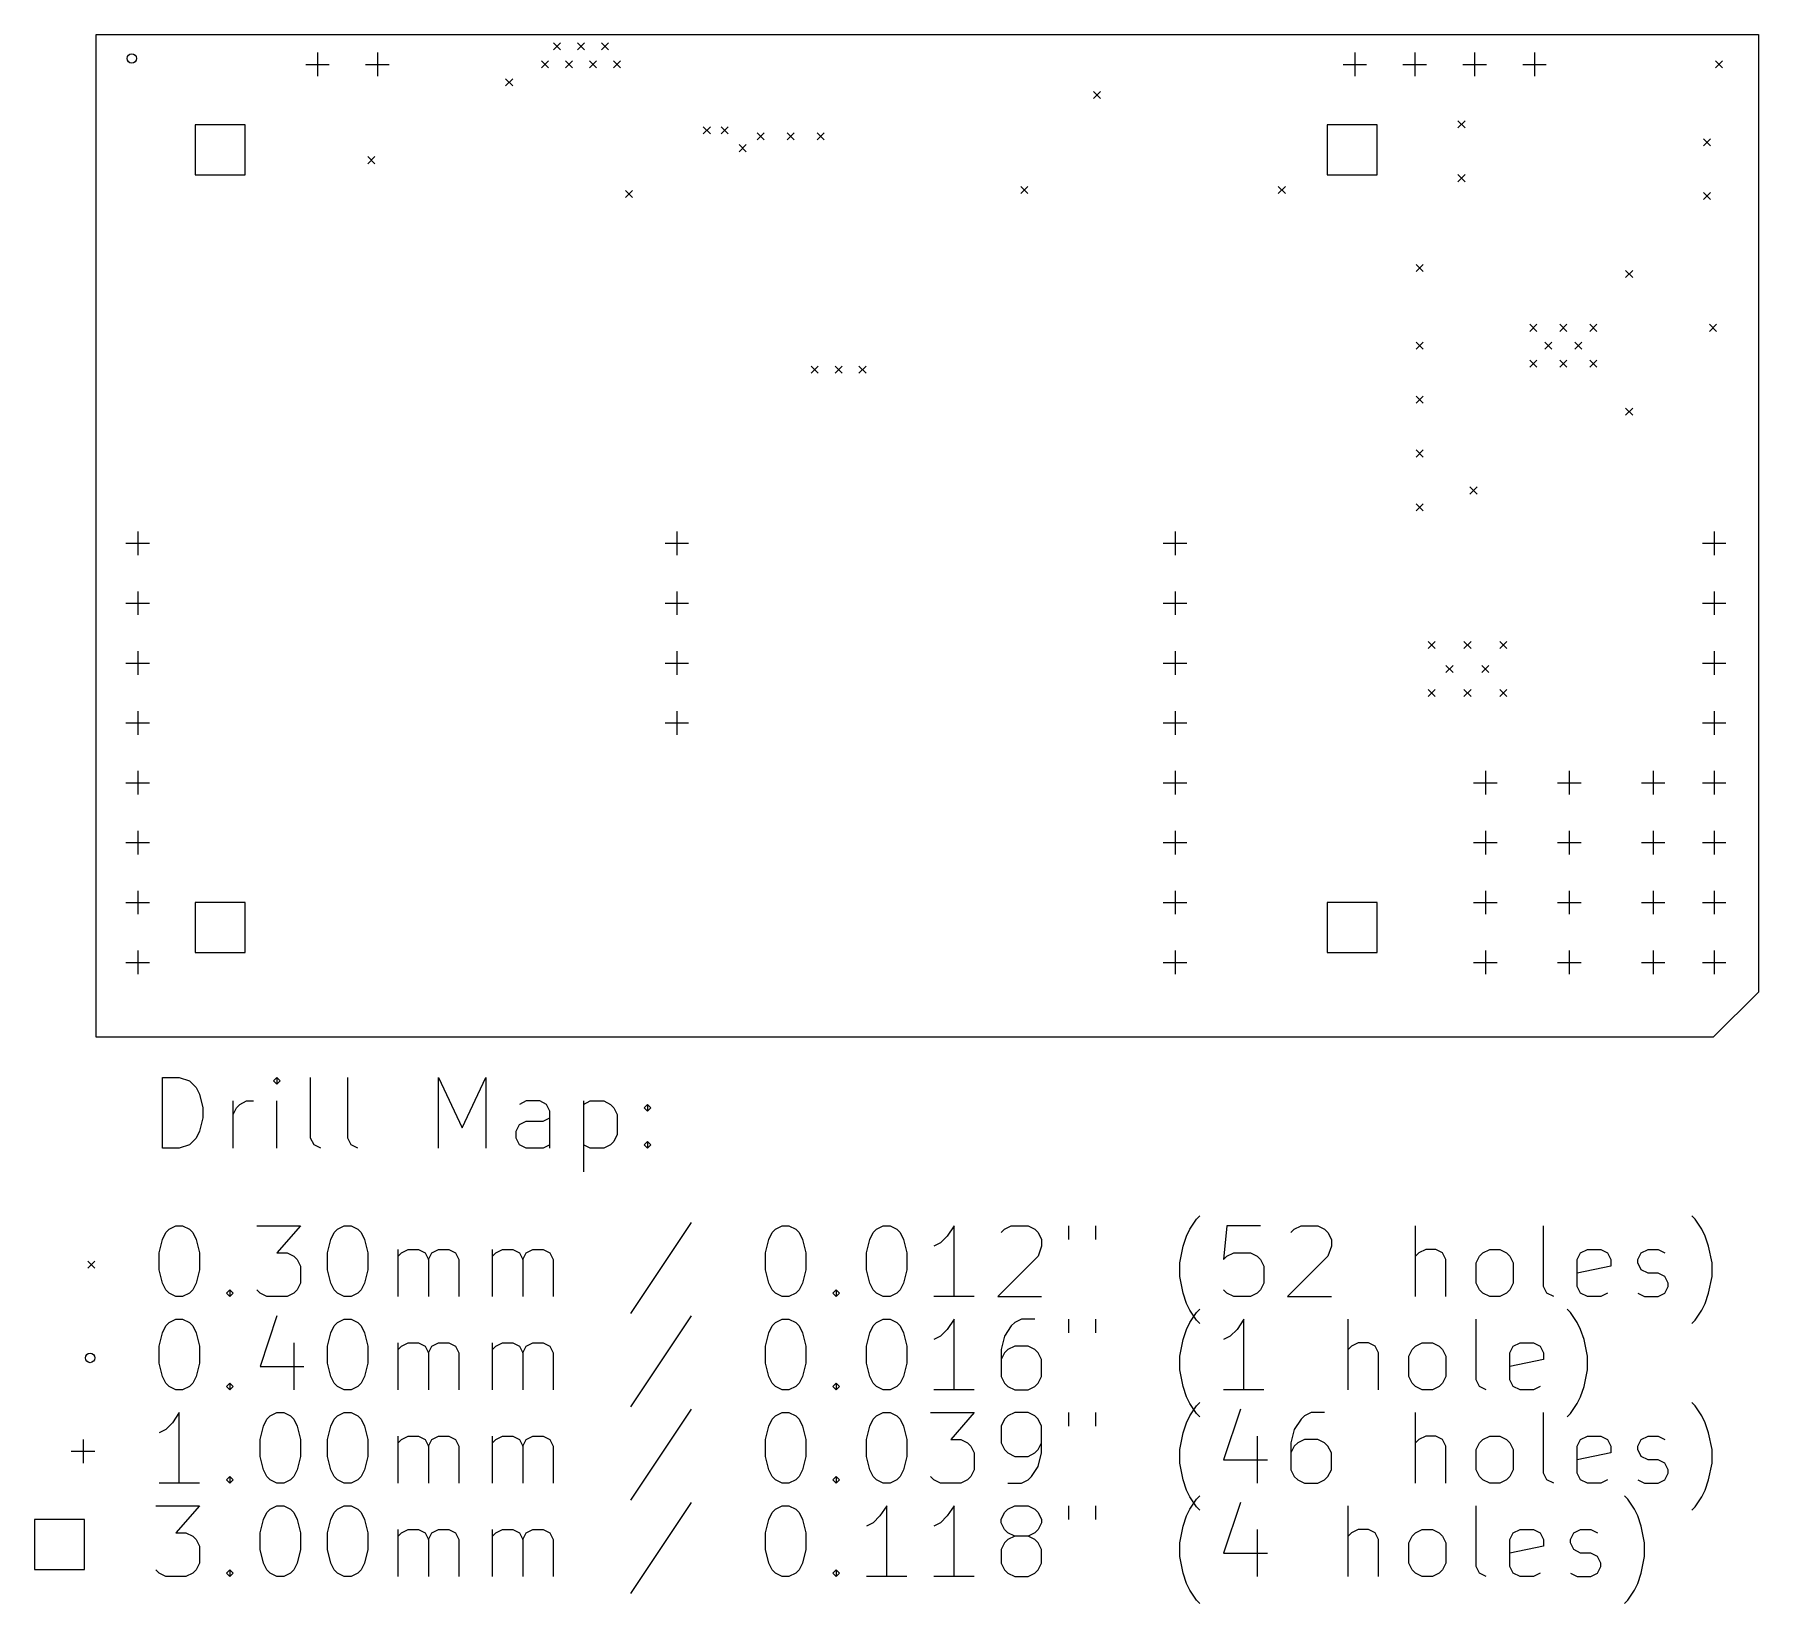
# Model space of a CAD drawing. Extents: x 3.28 to 6.16, y -3.77 to -1.15.
import ezdxf

# ---------------------------------------------------------------- set-up
doc = ezdxf.new("R2010")
doc.units = 0
doc.header["$MEASUREMENT"] = 0
doc.layers.add('BLACK', color=7, linetype='CONTINUOUS')

msp = doc.modelspace()

# ---------------------------------------------------------------- linework, layer by layer
at = {"layer": 'BLACK', "linetype": 'CONTINUOUS'}
for p, q in [((3.38031, -1.15), (6.15591, -1.15)), ((3.38031, -2.825), (3.38031, -1.15)), ((6.15591, -1.15), (6.15591, -2.75)), ((4.14409, -1.16409), (4.15591, -1.17591)), ((4.15591, -1.16409), (4.14409, -1.17591)), ((4.18409, -1.16409), (4.19591, -1.17591)), ((4.19591, -1.16409), (4.18409, -1.17591)), ((4.22409, -1.16409), (4.23591, -1.17591)), ((4.23591, -1.16409), (4.22409, -1.17591)), ((3.73031, -1.2), (3.76969, -1.2)), ((3.75, -1.18031), (3.75, -1.21969)), ((3.83031, -1.2), (3.86969, -1.2)), ((3.85, -1.18031), (3.85, -1.21969)), ((4.12409, -1.19409), (4.13591, -1.20591)), ((4.13591, -1.19409), (4.12409, -1.20591)), ((4.16409, -1.19409), (4.17591, -1.20591)), ((4.17591, -1.19409), (4.16409, -1.20591)), ((4.20409, -1.19409), (4.21591, -1.20591)), ((4.21591, -1.19409), (4.20409, -1.20591)), ((4.24409, -1.19409), (4.25591, -1.20591)), ((4.25591, -1.19409), (4.24409, -1.20591)), ((5.4622, -1.2), (5.50157, -1.2)), ((5.48189, -1.18031), (5.48189, -1.21969)), ((5.5622, -1.2), (5.60157, -1.2)), ((5.58189, -1.18031), (5.58189, -1.21969)), ((5.6622, -1.2), (5.70157, -1.2)), ((5.68189, -1.18031), (5.68189, -1.21969)), ((5.7622, -1.2), (5.80157, -1.2)), ((5.78189, -1.18031), (5.78189, -1.21969)), ((6.08409, -1.19409), (6.09591, -1.20591)), ((6.09591, -1.19409), (6.08409, -1.20591)), ((4.06409, -1.22409), (4.07591, -1.23591)), ((4.07591, -1.22409), (4.06409, -1.23591)), ((5.04543, -1.24543), (5.05724, -1.25724)), ((5.05724, -1.24543), (5.04543, -1.25724)), ((5.65409, -1.29409), (5.66591, -1.30591)), ((5.66591, -1.29409), (5.65409, -1.30591)), ((3.62955, -1.301), (3.54604, -1.301)), ((3.54604, -1.301), (3.54604, -1.38451)), ((3.62955, -1.38451), (3.62955, -1.301)), ((4.39409, -1.30409), (4.40591, -1.31591)), ((4.40591, -1.30409), (4.39409, -1.31591)), ((4.42409, -1.30409), (4.43591, -1.31591)), ((4.43591, -1.30409), (4.42409, -1.31591)), ((4.48409, -1.31409), (4.49591, -1.32591)), ((4.49591, -1.31409), (4.48409, -1.32591)), ((4.53409, -1.31409), (4.54591, -1.32591)), ((4.54591, -1.31409), (4.53409, -1.32591)), ((4.58409, -1.31409), (4.59591, -1.32591)), ((4.59591, -1.31409), (4.58409, -1.32591)), ((5.51932, -1.301), (5.4358, -1.301)), ((5.4358, -1.301), (5.4358, -1.38451)), ((5.51932, -1.38451), (5.51932, -1.301)), ((4.45409, -1.33409), (4.46591, -1.34591)), ((4.46591, -1.33409), (4.45409, -1.34591)), ((6.06409, -1.32409), (6.07591, -1.33591)), ((6.07591, -1.32409), (6.06409, -1.33591)), ((3.83409, -1.35409), (3.84591, -1.36591)), ((3.84591, -1.35409), (3.83409, -1.36591)), ((3.54604, -1.38451), (3.62955, -1.38451)), ((4.92409, -1.40409), (4.93591, -1.41591)), ((4.93591, -1.40409), (4.92409, -1.41591)), ((5.35409, -1.40409), (5.36591, -1.41591)), ((5.36591, -1.40409), (5.35409, -1.41591)), ((5.4358, -1.38451), (5.51932, -1.38451)), ((5.65409, -1.38409), (5.66591, -1.39591)), ((5.66591, -1.38409), (5.65409, -1.39591)), ((4.26409, -1.41047), (4.27591, -1.42228)), ((4.27591, -1.41047), (4.26409, -1.42228)), ((6.06409, -1.41409), (6.07591, -1.42591)), ((6.07591, -1.41409), (6.06409, -1.42591)), ((5.58409, -1.53409), (5.59591, -1.54591)), ((5.59591, -1.53409), (5.58409, -1.54591)), ((5.93409, -1.54409), (5.94591, -1.55591)), ((5.94591, -1.54409), (5.93409, -1.55591)), ((5.77409, -1.63409), (5.78591, -1.64591)), ((5.78591, -1.63409), (5.77409, -1.64591)), ((5.82409, -1.63409), (5.83591, -1.64591)), ((5.83591, -1.63409), (5.82409, -1.64591)), ((5.87409, -1.63409), (5.88591, -1.64591)), ((5.88591, -1.63409), (5.87409, -1.64591)), ((6.07409, -1.63409), (6.08591, -1.64591)), ((6.08591, -1.63409), (6.07409, -1.64591)), ((5.58409, -1.66409), (5.59591, -1.67591)), ((5.59591, -1.66409), (5.58409, -1.67591)), ((5.79909, -1.66409), (5.81091, -1.67591)), ((5.81091, -1.66409), (5.79909, -1.67591)), ((5.84909, -1.66409), (5.86091, -1.67591)), ((5.86091, -1.66409), (5.84909, -1.67591)), ((5.77409, -1.69409), (5.78591, -1.70591)), ((5.78591, -1.69409), (5.77409, -1.70591)), ((5.82409, -1.69409), (5.83591, -1.70591)), ((5.83591, -1.69409), (5.82409, -1.70591)), ((5.87409, -1.69409), (5.88591, -1.70591)), ((5.88591, -1.69409), (5.87409, -1.70591)), ((4.57409, -1.70409), (4.58591, -1.71591)), ((4.58591, -1.70409), (4.57409, -1.71591)), ((4.61409, -1.70409), (4.62591, -1.71591)), ((4.62591, -1.70409), (4.61409, -1.71591)), ((4.65409, -1.70409), (4.66591, -1.71591)), ((4.66591, -1.70409), (4.65409, -1.71591)), ((5.58409, -1.75409), (5.59591, -1.76591)), ((5.59591, -1.75409), (5.58409, -1.76591)), ((5.93409, -1.77409), (5.94591, -1.78591)), ((5.94591, -1.77409), (5.93409, -1.78591)), ((5.58409, -1.84409), (5.59591, -1.85591)), ((5.59591, -1.84409), (5.58409, -1.85591)), ((5.67409, -1.90594), (5.68591, -1.91776)), ((5.68591, -1.90594), (5.67409, -1.91776)), ((5.58409, -1.93409), (5.59591, -1.94591)), ((5.59591, -1.93409), (5.58409, -1.94591)), ((3.45, -1.98031), (3.45, -2.01969)), ((4.35, -1.98031), (4.35, -2.01969)), ((5.18189, -1.98031), (5.18189, -2.01969)), ((6.08189, -1.98031), (6.08189, -2.01969)), ((3.43031, -2), (3.46969, -2)), ((4.33031, -2), (4.36969, -2)), ((5.1622, -2), (5.20157, -2)), ((6.0622, -2), (6.10157, -2)), ((3.43031, -2.1), (3.46969, -2.1)), ((3.45, -2.08031), (3.45, -2.11969)), ((4.33031, -2.1), (4.36969, -2.1)), ((4.35, -2.08031), (4.35, -2.11969)), ((5.1622, -2.1), (5.20157, -2.1)), ((5.18189, -2.08031), (5.18189, -2.11969)), ((6.0622, -2.1), (6.10157, -2.1)), ((6.08189, -2.08031), (6.08189, -2.11969)), ((3.45, -2.18031), (3.45, -2.21969)), ((4.35, -2.18031), (4.35, -2.21969)), ((5.18189, -2.18031), (5.18189, -2.21969)), ((5.60409, -2.16409), (5.61591, -2.17591)), ((5.61591, -2.16409), (5.60409, -2.17591)), ((5.66409, -2.16409), (5.67591, -2.17591)), ((5.67591, -2.16409), (5.66409, -2.17591)), ((5.72409, -2.16409), (5.73591, -2.17591)), ((5.73591, -2.16409), (5.72409, -2.17591)), ((6.08189, -2.18031), (6.08189, -2.21969)), ((3.43031, -2.2), (3.46969, -2.2)), ((4.33031, -2.2), (4.36969, -2.2)), ((5.1622, -2.2), (5.20157, -2.2)), ((5.63409, -2.20409), (5.64591, -2.21591)), ((5.64591, -2.20409), (5.63409, -2.21591)), ((5.69409, -2.20409), (5.70591, -2.21591)), ((5.70591, -2.20409), (5.69409, -2.21591)), ((6.0622, -2.2), (6.10157, -2.2)), ((5.60409, -2.24409), (5.61591, -2.25591)), ((5.61591, -2.24409), (5.60409, -2.25591)), ((5.66409, -2.24409), (5.67591, -2.25591)), ((5.67591, -2.24409), (5.66409, -2.25591)), ((5.72409, -2.24409), (5.73591, -2.25591)), ((5.73591, -2.24409), (5.72409, -2.25591)), ((3.43031, -2.3), (3.46969, -2.3)), ((3.45, -2.28031), (3.45, -2.31969)), ((4.33031, -2.3), (4.36969, -2.3)), ((4.35, -2.28031), (4.35, -2.31969)), ((5.1622, -2.3), (5.20157, -2.3)), ((5.18189, -2.28031), (5.18189, -2.31969)), ((6.0622, -2.3), (6.10157, -2.3)), ((6.08189, -2.28031), (6.08189, -2.31969)), ((3.45, -2.38031), (3.45, -2.41969)), ((5.18189, -2.38031), (5.18189, -2.41969)), ((5.7, -2.38031), (5.7, -2.41969)), ((5.84, -2.38031), (5.84, -2.41969)), ((5.98, -2.38031), (5.98, -2.41969)), ((6.08189, -2.38031), (6.08189, -2.41969)), ((3.43031, -2.4), (3.46969, -2.4)), ((5.1622, -2.4), (5.20157, -2.4)), ((5.68031, -2.4), (5.71969, -2.4)), ((5.82031, -2.4), (5.85969, -2.4)), ((5.96031, -2.4), (5.99969, -2.4)), ((6.0622, -2.4), (6.10157, -2.4)), ((3.43031, -2.5), (3.46969, -2.5)), ((3.45, -2.48031), (3.45, -2.51969)), ((5.1622, -2.5), (5.20157, -2.5)), ((5.18189, -2.48031), (5.18189, -2.51969)), ((5.68031, -2.5), (5.71969, -2.5)), ((5.7, -2.48031), (5.7, -2.51969)), ((5.82031, -2.5), (5.85969, -2.5)), ((5.84, -2.48031), (5.84, -2.51969)), ((5.96031, -2.5), (5.99969, -2.5)), ((5.98, -2.48031), (5.98, -2.51969)), ((6.0622, -2.5), (6.10157, -2.5)), ((6.08189, -2.48031), (6.08189, -2.51969)), ((3.45, -2.58031), (3.45, -2.61969)), ((5.18189, -2.58031), (5.18189, -2.61969)), ((5.7, -2.58031), (5.7, -2.61969)), ((5.84, -2.58031), (5.84, -2.61969)), ((5.98, -2.58031), (5.98, -2.61969)), ((6.08189, -2.58031), (6.08189, -2.61969)), ((3.43031, -2.6), (3.46969, -2.6)), ((3.62955, -2.60021), (3.54604, -2.60021)), ((3.54604, -2.60021), (3.54604, -2.68373)), ((3.62955, -2.68373), (3.62955, -2.60021)), ((5.1622, -2.6), (5.20157, -2.6)), ((5.51932, -2.60021), (5.4358, -2.60021)), ((5.4358, -2.60021), (5.4358, -2.68373)), ((5.51932, -2.68373), (5.51932, -2.60021)), ((5.68031, -2.6), (5.71969, -2.6)), ((5.82031, -2.6), (5.85969, -2.6)), ((5.96031, -2.6), (5.99969, -2.6)), ((6.0622, -2.6), (6.10157, -2.6)), ((3.43031, -2.7), (3.46969, -2.7)), ((3.45, -2.68031), (3.45, -2.71969)), ((3.54604, -2.68373), (3.62955, -2.68373)), ((5.1622, -2.7), (5.20157, -2.7)), ((5.18189, -2.68031), (5.18189, -2.71969)), ((5.4358, -2.68373), (5.51932, -2.68373)), ((5.68031, -2.7), (5.71969, -2.7)), ((5.7, -2.68031), (5.7, -2.71969)), ((5.82031, -2.7), (5.85969, -2.7)), ((5.84, -2.68031), (5.84, -2.71969)), ((5.96031, -2.7), (5.99969, -2.7)), ((5.98, -2.68031), (5.98, -2.71969)), ((6.0622, -2.7), (6.10157, -2.7)), ((6.08189, -2.68031), (6.08189, -2.71969)), ((6.15591, -2.75), (6.08, -2.825)), ((6.08, -2.825), (3.38031, -2.825)), ((3.49111, -3.01032), (3.49111, -2.89221)), ((3.49111, -2.89221), (3.51924, -2.89221)), ((3.51924, -2.89221), (3.53611, -2.89783)), ((3.53611, -2.89783), (3.54736, -2.90908)), ((3.68234, -2.89221), (3.67672, -2.89783)), ((3.67672, -2.89783), (3.68234, -2.90346)), ((3.68796, -2.89783), (3.68234, -2.89221)), ((3.68234, -2.89221), (3.68234, -2.90346)), ((3.68234, -2.90346), (3.68796, -2.89783)), ((3.73858, -2.99345), (3.73858, -2.89221)), ((3.80045, -2.99345), (3.80045, -2.89221)), ((3.95231, -3.01032), (3.95231, -2.89221)), ((3.95231, -2.89221), (3.99168, -2.97657)), ((3.99168, -2.97657), (4.03105, -2.89221)), ((4.03105, -2.89221), (4.03105, -3.01032)), ((3.54736, -2.90908), (3.55298, -2.92033)), ((3.55298, -2.92033), (3.55861, -2.94283)), ((3.60922, -3.01032), (3.60922, -2.93158)), ((3.62047, -2.9372), (3.63172, -2.93158)), ((3.63172, -2.93158), (3.64297, -2.93158)), ((3.68234, -3.01032), (3.68234, -2.93158)), ((4.09854, -2.93158), (4.08729, -2.9372)), ((4.12103, -2.93158), (4.09854, -2.93158)), ((4.13228, -2.9372), (4.12103, -2.93158)), ((4.19415, -2.93158), (4.19415, -3.04969)), ((4.19415, -2.9372), (4.2054, -2.93158)), ((4.2054, -2.93158), (4.2279, -2.93158)), ((4.2279, -2.93158), (4.23915, -2.9372)), ((3.55861, -2.9597), (3.55298, -2.9822)), ((3.55861, -2.94283), (3.55861, -2.9597)), ((3.60922, -2.95408), (3.61485, -2.94283)), ((3.61485, -2.94283), (3.62047, -2.9372)), ((4.12666, -2.96533), (4.13791, -2.9597)), ((4.13791, -2.94845), (4.13228, -2.9372)), ((4.13791, -3.01032), (4.13791, -2.94845)), ((4.23915, -2.9372), (4.24477, -2.94283)), ((4.24477, -2.94283), (4.25039, -2.95408)), ((4.25039, -2.95408), (4.25039, -2.98782)), ((4.29539, -2.94283), (4.30101, -2.9372)), ((4.30101, -2.94845), (4.29539, -2.94283)), ((4.30101, -2.9372), (4.30664, -2.94283)), ((4.30101, -2.9372), (4.30101, -2.94845)), ((4.30664, -2.94283), (4.30101, -2.94845)), ((3.54736, -2.99345), (3.53611, -3.0047)), ((3.55298, -2.9822), (3.54736, -2.99345)), ((3.74421, -3.0047), (3.73858, -2.99345)), ((3.80607, -3.0047), (3.80045, -2.99345)), ((4.08166, -2.9822), (4.08729, -2.97095)), ((4.08166, -2.99345), (4.08166, -2.9822)), ((4.08729, -3.0047), (4.08166, -2.99345)), ((4.08729, -2.97095), (4.09854, -2.96533)), ((4.09854, -2.96533), (4.12666, -2.96533)), ((4.25039, -2.98782), (4.24477, -2.99907)), ((3.51924, -3.01032), (3.49111, -3.01032)), ((3.53611, -3.0047), (3.51924, -3.01032)), ((3.75546, -3.01032), (3.74421, -3.0047)), ((3.81732, -3.01032), (3.80607, -3.0047)), ((4.09854, -3.01032), (4.08729, -3.0047)), ((4.12666, -3.01032), (4.09854, -3.01032)), ((4.13791, -3.0047), (4.12666, -3.01032)), ((4.2054, -3.01032), (4.19415, -3.0047)), ((4.2279, -3.01032), (4.2054, -3.01032)), ((4.23915, -3.0047), (4.2279, -3.01032)), ((4.24477, -2.99907), (4.23915, -3.0047)), ((4.29539, -3.0047), (4.30101, -2.99907)), ((4.30101, -3.01032), (4.29539, -3.0047)), ((4.30101, -2.99907), (4.30664, -3.0047)), ((4.30101, -2.99907), (4.30101, -3.01032)), ((4.30664, -3.0047), (4.30101, -3.01032)), ((4.37413, -3.13462), (4.27289, -3.28647)), ((5.20652, -3.14587), (5.21777, -3.12899)), ((5.21777, -3.12899), (5.2234, -3.12337)), ((6.05017, -3.12899), (6.04454, -3.12337)), ((6.06142, -3.14587), (6.05017, -3.12899)), ((3.48549, -3.18524), (3.49111, -3.16274)), ((3.49111, -3.16274), (3.49674, -3.15149)), ((3.49674, -3.15149), (3.50236, -3.14587)), ((3.50236, -3.14587), (3.51361, -3.14024)), ((3.51361, -3.14024), (3.52486, -3.14024)), ((3.52486, -3.14024), (3.53611, -3.14587)), ((3.53611, -3.14587), (3.54173, -3.15149)), ((3.54173, -3.15149), (3.54736, -3.16274)), ((3.54736, -3.16274), (3.55298, -3.18524)), ((3.64859, -3.14024), (3.72171, -3.14024)), ((3.72171, -3.14024), (3.68234, -3.18524)), ((3.7667, -3.18524), (3.77233, -3.16274)), ((3.77233, -3.16274), (3.77795, -3.15149)), ((3.77795, -3.15149), (3.78358, -3.14587)), ((3.78358, -3.14587), (3.79483, -3.14024)), ((3.79483, -3.14024), (3.80607, -3.14024)), ((3.80607, -3.14024), (3.81732, -3.14587)), ((3.81732, -3.14587), (3.82295, -3.15149)), ((3.82295, -3.15149), (3.82857, -3.16274)), ((3.82857, -3.16274), (3.8342, -3.18524)), ((4.49786, -3.18524), (4.50349, -3.16274)), ((4.50349, -3.16274), (4.50911, -3.15149)), ((4.50911, -3.15149), (4.51474, -3.14587)), ((4.51474, -3.14587), (4.52598, -3.14024)), ((4.52598, -3.14024), (4.53723, -3.14024)), ((4.53723, -3.14024), (4.54848, -3.14587)), ((4.54848, -3.14587), (4.55411, -3.15149)), ((4.55411, -3.15149), (4.55973, -3.16274)), ((4.55973, -3.16274), (4.56535, -3.18524)), ((4.66659, -3.18524), (4.67222, -3.16274)), ((4.67222, -3.16274), (4.67784, -3.15149)), ((4.67784, -3.15149), (4.68346, -3.14587)), ((4.68346, -3.14587), (4.69471, -3.14024)), ((4.69471, -3.14024), (4.70596, -3.14024)), ((4.70596, -3.14024), (4.71721, -3.14587)), ((4.71721, -3.14587), (4.72283, -3.15149)), ((4.72283, -3.15149), (4.72846, -3.16274)), ((4.72846, -3.16274), (4.73408, -3.18524)), ((4.80157, -3.15711), (4.79033, -3.16836)), ((4.81282, -3.14024), (4.80157, -3.15711)), ((4.81282, -3.25835), (4.81282, -3.14024)), ((4.89156, -3.15149), (4.89719, -3.14587)), ((4.89719, -3.14587), (4.90844, -3.14024)), ((4.90844, -3.14024), (4.93656, -3.14024)), ((4.93656, -3.14024), (4.94781, -3.14587)), ((4.94781, -3.14587), (4.95343, -3.15149)), ((4.95343, -3.15149), (4.95906, -3.16274)), ((4.95906, -3.16274), (4.95906, -3.17399)), ((5.00405, -3.14024), (5.00405, -3.16274)), ((5.04904, -3.14024), (5.04904, -3.16274)), ((5.19528, -3.17399), (5.2009, -3.15711)), ((5.2009, -3.15711), (5.20652, -3.14587)), ((5.26839, -3.14024), (5.26277, -3.19648)), ((5.32463, -3.14024), (5.26839, -3.14024)), ((5.37525, -3.15149), (5.38088, -3.14587)), ((5.38088, -3.14587), (5.39213, -3.14024)), ((5.39213, -3.14024), (5.42025, -3.14024)), ((5.42025, -3.14024), (5.4315, -3.14587)), ((5.4315, -3.14587), (5.43712, -3.15149)), ((5.43712, -3.15149), (5.44274, -3.16274)), ((5.44274, -3.16274), (5.44274, -3.17399)), ((5.58335, -3.25835), (5.58335, -3.14024)), ((5.79708, -3.24148), (5.79708, -3.14024)), ((6.06704, -3.15711), (6.06142, -3.14587)), ((6.07267, -3.17399), (6.06704, -3.15711)), ((3.48549, -3.21336), (3.48549, -3.18524)), ((3.55298, -3.18524), (3.55298, -3.21336)), ((3.68234, -3.18524), (3.69921, -3.18524)), ((3.69921, -3.18524), (3.71046, -3.19086)), ((3.71046, -3.19086), (3.71609, -3.19648)), ((3.7667, -3.21336), (3.7667, -3.18524)), ((3.8342, -3.18524), (3.8342, -3.21336)), ((3.88481, -3.25835), (3.88481, -3.17961)), ((3.88481, -3.19086), (3.89044, -3.18524)), ((3.89044, -3.18524), (3.90169, -3.17961)), ((3.90169, -3.17961), (3.91856, -3.17961)), ((3.91856, -3.17961), (3.92981, -3.18524)), ((3.92981, -3.18524), (3.93543, -3.19648)), ((3.93543, -3.19648), (3.94106, -3.18524)), ((3.94106, -3.18524), (3.95231, -3.17961)), ((3.95231, -3.17961), (3.96918, -3.17961)), ((3.96918, -3.17961), (3.98043, -3.18524)), ((3.98043, -3.18524), (3.98605, -3.19648)), ((4.04229, -3.25835), (4.04229, -3.17961)), ((4.04229, -3.19086), (4.04792, -3.18524)), ((4.04792, -3.18524), (4.05917, -3.17961)), ((4.05917, -3.17961), (4.07604, -3.17961)), ((4.07604, -3.17961), (4.08729, -3.18524)), ((4.08729, -3.18524), (4.09291, -3.19648)), ((4.09291, -3.19648), (4.09854, -3.18524)), ((4.09854, -3.18524), (4.10979, -3.17961)), ((4.10979, -3.17961), (4.12666, -3.17961)), ((4.12666, -3.17961), (4.13791, -3.18524)), ((4.13791, -3.18524), (4.14353, -3.19648)), ((4.49786, -3.21336), (4.49786, -3.18524)), ((4.56535, -3.18524), (4.56535, -3.21336)), ((4.66659, -3.21336), (4.66659, -3.18524)), ((4.73408, -3.18524), (4.73408, -3.21336)), ((4.79033, -3.16836), (4.77908, -3.17399)), ((4.95343, -3.19086), (4.88594, -3.25835)), ((4.95906, -3.17399), (4.95343, -3.19086)), ((5.18965, -3.20211), (5.19528, -3.17399)), ((5.26277, -3.19648), (5.26839, -3.19086)), ((5.26839, -3.19086), (5.27964, -3.18524)), ((5.27964, -3.18524), (5.30776, -3.18524)), ((5.30776, -3.18524), (5.31901, -3.19086)), ((5.31901, -3.19086), (5.32463, -3.19648)), ((5.43712, -3.19086), (5.36963, -3.25835)), ((5.44274, -3.17399), (5.43712, -3.19086)), ((5.58898, -3.18524), (5.58335, -3.19086)), ((5.60022, -3.17961), (5.58898, -3.18524)), ((5.6171, -3.17961), (5.60022, -3.17961)), ((5.62835, -3.18524), (5.6171, -3.17961)), ((5.63397, -3.19648), (5.62835, -3.18524)), ((5.68459, -3.20211), (5.69021, -3.19086)), ((5.69021, -3.19086), (5.69584, -3.18524)), ((5.69584, -3.18524), (5.70709, -3.17961)), ((5.70709, -3.17961), (5.72396, -3.17961)), ((5.72396, -3.17961), (5.73521, -3.18524)), ((5.73521, -3.18524), (5.74083, -3.19086)), ((5.74083, -3.19086), (5.74646, -3.20211)), ((5.85332, -3.19648), (5.85894, -3.18524)), ((5.85894, -3.18524), (5.87019, -3.17961)), ((5.87019, -3.17961), (5.89269, -3.17961)), ((5.89269, -3.17961), (5.90394, -3.18524)), ((5.90394, -3.18524), (5.90956, -3.19648)), ((5.95456, -3.19648), (5.96018, -3.18524)), ((5.96018, -3.18524), (5.97143, -3.17961)), ((5.97143, -3.17961), (5.9883, -3.17961)), ((5.9883, -3.17961), (5.99955, -3.18524)), ((6.07829, -3.20211), (6.07267, -3.17399)), ((3.36654, -3.19902), (3.37835, -3.21083)), ((3.37835, -3.19902), (3.36654, -3.21083)), ((3.49111, -3.23585), (3.48549, -3.21336)), ((3.55298, -3.21336), (3.54736, -3.23585)), ((3.71609, -3.19648), (3.72171, -3.20773)), ((3.72171, -3.20773), (3.72171, -3.23585)), ((3.77233, -3.23585), (3.7667, -3.21336)), ((3.8342, -3.21336), (3.82857, -3.23585)), ((3.93543, -3.19648), (3.93543, -3.25835)), ((3.98605, -3.19648), (3.98605, -3.25835)), ((4.09291, -3.19648), (4.09291, -3.25835)), ((4.14353, -3.19648), (4.14353, -3.25835)), ((4.50349, -3.23585), (4.49786, -3.21336)), ((4.56535, -3.21336), (4.55973, -3.23585)), ((4.67222, -3.23585), (4.66659, -3.21336)), ((4.73408, -3.21336), (4.72846, -3.23585)), ((5.18965, -3.22461), (5.18965, -3.20211)), ((5.32463, -3.19648), (5.33026, -3.20773)), ((5.33026, -3.20773), (5.33026, -3.23585)), ((5.63397, -3.25835), (5.63397, -3.19648)), ((5.68459, -3.23585), (5.68459, -3.20211)), ((5.74646, -3.20211), (5.74646, -3.23585)), ((5.85332, -3.24148), (5.85332, -3.19648)), ((5.90956, -3.20773), (5.85332, -3.21898)), ((5.90956, -3.19648), (5.90956, -3.20773)), ((5.95456, -3.20211), (5.95456, -3.19648)), ((5.96018, -3.21336), (5.95456, -3.20211)), ((5.97143, -3.21898), (5.96018, -3.21336)), ((5.9883, -3.21898), (5.97143, -3.21898)), ((5.99955, -3.22461), (5.9883, -3.21898)), ((6.07829, -3.22461), (6.07829, -3.20211)), ((3.49674, -3.2471), (3.49111, -3.23585)), ((3.50236, -3.25273), (3.49674, -3.2471)), ((3.54173, -3.2471), (3.53611, -3.25273)), ((3.54736, -3.23585), (3.54173, -3.2471)), ((3.59798, -3.25273), (3.6036, -3.2471)), ((3.6036, -3.2471), (3.60922, -3.25273)), ((3.6036, -3.2471), (3.6036, -3.25835)), ((3.65422, -3.25273), (3.64859, -3.2471)), ((3.71609, -3.2471), (3.71046, -3.25273)), ((3.72171, -3.23585), (3.71609, -3.2471)), ((3.77795, -3.2471), (3.77233, -3.23585)), ((3.78358, -3.25273), (3.77795, -3.2471)), ((3.82295, -3.2471), (3.81732, -3.25273)), ((3.82857, -3.23585), (3.82295, -3.2471)), ((4.50911, -3.2471), (4.50349, -3.23585)), ((4.51474, -3.25273), (4.50911, -3.2471)), ((4.55411, -3.2471), (4.54848, -3.25273)), ((4.55973, -3.23585), (4.55411, -3.2471)), ((4.61035, -3.25273), (4.61597, -3.2471)), ((4.61597, -3.2471), (4.6216, -3.25273)), ((4.61597, -3.2471), (4.61597, -3.25835)), ((4.67784, -3.2471), (4.67222, -3.23585)), ((4.68346, -3.25273), (4.67784, -3.2471)), ((4.72283, -3.2471), (4.71721, -3.25273)), ((4.72846, -3.23585), (4.72283, -3.2471)), ((5.19528, -3.25273), (5.18965, -3.22461)), ((5.26839, -3.25273), (5.26277, -3.2471)), ((5.32463, -3.2471), (5.31901, -3.25273)), ((5.33026, -3.23585), (5.32463, -3.2471)), ((5.69021, -3.2471), (5.68459, -3.23585)), ((5.69584, -3.25273), (5.69021, -3.2471)), ((5.74083, -3.2471), (5.73521, -3.25273)), ((5.74646, -3.23585), (5.74083, -3.2471)), ((5.8027, -3.25273), (5.79708, -3.24148)), ((5.85894, -3.25273), (5.85332, -3.24148)), ((6.00517, -3.23585), (5.99955, -3.22461)), ((5.99955, -3.25273), (6.00517, -3.24148)), ((6.00517, -3.24148), (6.00517, -3.23585)), ((6.07267, -3.25273), (6.07829, -3.22461)), ((3.51361, -3.25835), (3.50236, -3.25273)), ((3.52486, -3.25835), (3.51361, -3.25835)), ((3.53611, -3.25273), (3.52486, -3.25835)), ((3.6036, -3.25835), (3.59798, -3.25273)), ((3.60922, -3.25273), (3.6036, -3.25835)), ((3.66547, -3.25835), (3.65422, -3.25273)), ((3.69921, -3.25835), (3.66547, -3.25835)), ((3.71046, -3.25273), (3.69921, -3.25835)), ((3.79483, -3.25835), (3.78358, -3.25273)), ((3.80607, -3.25835), (3.79483, -3.25835)), ((3.81732, -3.25273), (3.80607, -3.25835)), ((4.52598, -3.25835), (4.51474, -3.25273)), ((4.53723, -3.25835), (4.52598, -3.25835)), ((4.54848, -3.25273), (4.53723, -3.25835)), ((4.61597, -3.25835), (4.61035, -3.25273)), ((4.6216, -3.25273), (4.61597, -3.25835)), ((4.69471, -3.25835), (4.68346, -3.25273)), ((4.70596, -3.25835), (4.69471, -3.25835)), ((4.71721, -3.25273), (4.70596, -3.25835)), ((4.84657, -3.25835), (4.77908, -3.25835)), ((4.88594, -3.25835), (4.95906, -3.25835)), ((5.2009, -3.2696), (5.19528, -3.25273)), ((5.20652, -3.28085), (5.2009, -3.2696)), ((5.21777, -3.29772), (5.20652, -3.28085)), ((5.21777, -3.2849), (5.2234, -3.27927)), ((5.27964, -3.25835), (5.26839, -3.25273)), ((5.30776, -3.25835), (5.27964, -3.25835)), ((5.31901, -3.25273), (5.30776, -3.25835)), ((5.36963, -3.25835), (5.44274, -3.25835)), ((5.70709, -3.25835), (5.69584, -3.25273)), ((5.72396, -3.25835), (5.70709, -3.25835)), ((5.73521, -3.25273), (5.72396, -3.25835)), ((5.81395, -3.25835), (5.8027, -3.25273)), ((5.84207, -3.2849), (5.83645, -3.27927)), ((5.87019, -3.25835), (5.85894, -3.25273)), ((5.89269, -3.25835), (5.87019, -3.25835)), ((5.90394, -3.25273), (5.89269, -3.25835)), ((5.95456, -3.25273), (5.9658, -3.25835)), ((5.9658, -3.25835), (5.9883, -3.25835)), ((5.9883, -3.25835), (5.99955, -3.25273)), ((6.05017, -3.29772), (6.06142, -3.28085)), ((6.06142, -3.28085), (6.06704, -3.2696)), ((6.06704, -3.2696), (6.07267, -3.25273)), ((3.49111, -3.31864), (3.49674, -3.3074)), ((3.49674, -3.3074), (3.50236, -3.30177)), ((3.50236, -3.30177), (3.51361, -3.29615)), ((3.51361, -3.29615), (3.52486, -3.29615)), ((3.52486, -3.29615), (3.53611, -3.30177)), ((3.53611, -3.30177), (3.54173, -3.3074)), ((3.54173, -3.3074), (3.54736, -3.31864)), ((3.68234, -3.29052), (3.65422, -3.37489)), ((3.77233, -3.31864), (3.77795, -3.3074)), ((3.77795, -3.3074), (3.78358, -3.30177)), ((3.78358, -3.30177), (3.79483, -3.29615)), ((3.79483, -3.29615), (3.80607, -3.29615)), ((3.80607, -3.29615), (3.81732, -3.30177)), ((3.81732, -3.30177), (3.82295, -3.3074)), ((3.82295, -3.3074), (3.82857, -3.31864)), ((4.37413, -3.29052), (4.27289, -3.44238)), ((4.50349, -3.31864), (4.50911, -3.3074)), ((4.50911, -3.3074), (4.51474, -3.30177)), ((4.51474, -3.30177), (4.52598, -3.29615)), ((4.52598, -3.29615), (4.53723, -3.29615)), ((4.53723, -3.29615), (4.54848, -3.30177)), ((4.54848, -3.30177), (4.55411, -3.3074)), ((4.55411, -3.3074), (4.55973, -3.31864)), ((4.67222, -3.31864), (4.67784, -3.3074)), ((4.67784, -3.3074), (4.68346, -3.30177)), ((4.68346, -3.30177), (4.69471, -3.29615)), ((4.69471, -3.29615), (4.70596, -3.29615)), ((4.70596, -3.29615), (4.71721, -3.30177)), ((4.71721, -3.30177), (4.72283, -3.3074)), ((4.72283, -3.3074), (4.72846, -3.31864)), ((4.81282, -3.29615), (4.80157, -3.31302)), ((4.81282, -3.41426), (4.81282, -3.29615)), ((4.90844, -3.3074), (4.89719, -3.32427)), ((4.91406, -3.30177), (4.90844, -3.3074)), ((4.92531, -3.29615), (4.91406, -3.30177)), ((4.94781, -3.29615), (4.92531, -3.29615)), ((5.00405, -3.29615), (5.00405, -3.31864)), ((5.04904, -3.29615), (5.04904, -3.31864)), ((5.2009, -3.31302), (5.20652, -3.30177)), ((5.20652, -3.30177), (5.21777, -3.2849)), ((5.2234, -3.30335), (5.21777, -3.29772)), ((5.29651, -3.29615), (5.28526, -3.31302)), ((5.29651, -3.41426), (5.29651, -3.29615)), ((5.47087, -3.41426), (5.47087, -3.29615)), ((5.68459, -3.39738), (5.68459, -3.29615)), ((5.85332, -3.30177), (5.84207, -3.2849)), ((5.85894, -3.31302), (5.85332, -3.30177)), ((6.04454, -3.30335), (6.05017, -3.29772)), ((3.48549, -3.34114), (3.49111, -3.31864)), ((3.54736, -3.31864), (3.55298, -3.34114)), ((3.71046, -3.33552), (3.71046, -3.41426)), ((3.7667, -3.34114), (3.77233, -3.31864)), ((3.82857, -3.31864), (3.8342, -3.34114)), ((3.88481, -3.41426), (3.88481, -3.33552)), ((3.89044, -3.34114), (3.90169, -3.33552)), ((3.90169, -3.33552), (3.91856, -3.33552)), ((3.91856, -3.33552), (3.92981, -3.34114)), ((3.94106, -3.34114), (3.95231, -3.33552)), ((3.95231, -3.33552), (3.96918, -3.33552)), ((3.96918, -3.33552), (3.98043, -3.34114)), ((4.04229, -3.41426), (4.04229, -3.33552)), ((4.04792, -3.34114), (4.05917, -3.33552)), ((4.05917, -3.33552), (4.07604, -3.33552)), ((4.07604, -3.33552), (4.08729, -3.34114)), ((4.09854, -3.34114), (4.10979, -3.33552)), ((4.10979, -3.33552), (4.12666, -3.33552)), ((4.12666, -3.33552), (4.13791, -3.34114)), ((4.49786, -3.34114), (4.50349, -3.31864)), ((4.55973, -3.31864), (4.56535, -3.34114)), ((4.66659, -3.34114), (4.67222, -3.31864)), ((4.72846, -3.31864), (4.73408, -3.34114)), ((4.79033, -3.32427), (4.77908, -3.32989)), ((4.80157, -3.31302), (4.79033, -3.32427)), ((4.89719, -3.32427), (4.89156, -3.34677)), ((5.18965, -3.35801), (5.19528, -3.32989)), ((5.19528, -3.32989), (5.2009, -3.31302)), ((5.27402, -3.32427), (5.26277, -3.32989)), ((5.28526, -3.31302), (5.27402, -3.32427)), ((5.48774, -3.33552), (5.47649, -3.34114)), ((5.50461, -3.33552), (5.48774, -3.33552)), ((5.51586, -3.34114), (5.50461, -3.33552)), ((5.58335, -3.34114), (5.5946, -3.33552)), ((5.5946, -3.33552), (5.61147, -3.33552)), ((5.61147, -3.33552), (5.62272, -3.34114)), ((5.74646, -3.34114), (5.75771, -3.33552)), ((5.75771, -3.33552), (5.7802, -3.33552)), ((5.7802, -3.33552), (5.79145, -3.34114)), ((5.86457, -3.32989), (5.85894, -3.31302)), ((5.87019, -3.35801), (5.86457, -3.32989)), ((3.48549, -3.36926), (3.48549, -3.34114)), ((3.55298, -3.34114), (3.55298, -3.36926)), ((3.7667, -3.36926), (3.7667, -3.34114)), ((3.8342, -3.34114), (3.8342, -3.36926)), ((3.88481, -3.34677), (3.89044, -3.34114)), ((3.92981, -3.34114), (3.93543, -3.35239)), ((3.93543, -3.35239), (3.94106, -3.34114)), ((3.93543, -3.35239), (3.93543, -3.41426)), ((3.98043, -3.34114), (3.98605, -3.35239)), ((3.98605, -3.35239), (3.98605, -3.41426)), ((4.04229, -3.34677), (4.04792, -3.34114)), ((4.08729, -3.34114), (4.09291, -3.35239)), ((4.09291, -3.35239), (4.09854, -3.34114)), ((4.09291, -3.35239), (4.09291, -3.41426)), ((4.13791, -3.34114), (4.14353, -3.35239)), ((4.14353, -3.35239), (4.14353, -3.41426)), ((4.49786, -3.36926), (4.49786, -3.34114)), ((4.56535, -3.34114), (4.56535, -3.36926)), ((4.66659, -3.36926), (4.66659, -3.34114)), ((4.73408, -3.34114), (4.73408, -3.36926)), ((4.89156, -3.34677), (4.89156, -3.39176)), ((4.89719, -3.35239), (4.89156, -3.36364)), ((4.90281, -3.34677), (4.89719, -3.35239)), ((4.91406, -3.34114), (4.90281, -3.34677)), ((4.93656, -3.34114), (4.91406, -3.34114)), ((4.94781, -3.34677), (4.93656, -3.34114)), ((4.95343, -3.35239), (4.94781, -3.34677)), ((4.95906, -3.36364), (4.95343, -3.35239)), ((4.95906, -3.39176), (4.95906, -3.36364)), ((5.18965, -3.38051), (5.18965, -3.35801)), ((5.47649, -3.34114), (5.47087, -3.34677)), ((5.52148, -3.35239), (5.51586, -3.34114)), ((5.52148, -3.41426), (5.52148, -3.35239)), ((5.5721, -3.35801), (5.57773, -3.34677)), ((5.5721, -3.39176), (5.5721, -3.35801)), ((5.57773, -3.34677), (5.58335, -3.34114)), ((5.62272, -3.34114), (5.62835, -3.34677)), ((5.62835, -3.34677), (5.63397, -3.35801)), ((5.63397, -3.35801), (5.63397, -3.39176)), ((5.74083, -3.35239), (5.74646, -3.34114)), ((5.74083, -3.39738), (5.74083, -3.35239)), ((5.79708, -3.36364), (5.74083, -3.37489)), ((5.79145, -3.34114), (5.79708, -3.35239)), ((5.79708, -3.35239), (5.79708, -3.36364)), ((5.87019, -3.38051), (5.87019, -3.35801)), ((3.49111, -3.39176), (3.48549, -3.36926)), ((3.49674, -3.40301), (3.49111, -3.39176)), ((3.54736, -3.39176), (3.54173, -3.40301)), ((3.55298, -3.36926), (3.54736, -3.39176)), ((3.65422, -3.37489), (3.72733, -3.37489)), ((3.77233, -3.39176), (3.7667, -3.36926)), ((3.77795, -3.40301), (3.77233, -3.39176)), ((3.82857, -3.39176), (3.82295, -3.40301)), ((3.8342, -3.36926), (3.82857, -3.39176)), ((4.50349, -3.39176), (4.49786, -3.36926)), ((4.50911, -3.40301), (4.50349, -3.39176)), ((4.55973, -3.39176), (4.55411, -3.40301)), ((4.56535, -3.36926), (4.55973, -3.39176)), ((4.67222, -3.39176), (4.66659, -3.36926)), ((4.67784, -3.40301), (4.67222, -3.39176)), ((4.72846, -3.39176), (4.72283, -3.40301)), ((4.73408, -3.36926), (4.72846, -3.39176)), ((4.89156, -3.39176), (4.89719, -3.40301)), ((4.95343, -3.40301), (4.95906, -3.39176)), ((5.19528, -3.40863), (5.18965, -3.38051)), ((5.57773, -3.40301), (5.5721, -3.39176)), ((5.63397, -3.39176), (5.62835, -3.40301)), ((5.86457, -3.40863), (5.87019, -3.38051)), ((3.50236, -3.40863), (3.49674, -3.40301)), ((3.51361, -3.41426), (3.50236, -3.40863)), ((3.52486, -3.41426), (3.51361, -3.41426)), ((3.53611, -3.40863), (3.52486, -3.41426)), ((3.54173, -3.40301), (3.53611, -3.40863)), ((3.59798, -3.40863), (3.6036, -3.40301)), ((3.6036, -3.41426), (3.59798, -3.40863)), ((3.6036, -3.40301), (3.60922, -3.40863)), ((3.6036, -3.40301), (3.6036, -3.41426)), ((3.60922, -3.40863), (3.6036, -3.41426)), ((3.78358, -3.40863), (3.77795, -3.40301)), ((3.79483, -3.41426), (3.78358, -3.40863)), ((3.80607, -3.41426), (3.79483, -3.41426)), ((3.81732, -3.40863), (3.80607, -3.41426)), ((3.82295, -3.40301), (3.81732, -3.40863)), ((4.51474, -3.40863), (4.50911, -3.40301)), ((4.52598, -3.41426), (4.51474, -3.40863)), ((4.53723, -3.41426), (4.52598, -3.41426)), ((4.54848, -3.40863), (4.53723, -3.41426)), ((4.55411, -3.40301), (4.54848, -3.40863)), ((4.61035, -3.40863), (4.61597, -3.40301)), ((4.61597, -3.41426), (4.61035, -3.40863)), ((4.61597, -3.40301), (4.6216, -3.40863)), ((4.61597, -3.40301), (4.61597, -3.41426)), ((4.6216, -3.40863), (4.61597, -3.41426)), ((4.68346, -3.40863), (4.67784, -3.40301)), ((4.69471, -3.41426), (4.68346, -3.40863)), ((4.70596, -3.41426), (4.69471, -3.41426)), ((4.71721, -3.40863), (4.70596, -3.41426)), ((4.72283, -3.40301), (4.71721, -3.40863)), ((4.84657, -3.41426), (4.77908, -3.41426)), ((4.89719, -3.40301), (4.90281, -3.40863)), ((4.90281, -3.40863), (4.91406, -3.41426)), ((4.91406, -3.41426), (4.93656, -3.41426)), ((4.93656, -3.41426), (4.94781, -3.40863)), ((4.94781, -3.40863), (4.95343, -3.40301)), ((5.2009, -3.42551), (5.19528, -3.40863)), ((5.33026, -3.41426), (5.26277, -3.41426)), ((5.58335, -3.40863), (5.57773, -3.40301)), ((5.5946, -3.41426), (5.58335, -3.40863)), ((5.61147, -3.41426), (5.5946, -3.41426)), ((5.62272, -3.40863), (5.61147, -3.41426)), ((5.62835, -3.40301), (5.62272, -3.40863)), ((5.69021, -3.40863), (5.68459, -3.39738)), ((5.70146, -3.41426), (5.69021, -3.40863)), ((5.74646, -3.40863), (5.74083, -3.39738)), ((5.75771, -3.41426), (5.74646, -3.40863)), ((5.7802, -3.41426), (5.75771, -3.41426)), ((5.79145, -3.40863), (5.7802, -3.41426)), ((5.85894, -3.42551), (5.86457, -3.40863)), ((3.51924, -3.45205), (3.50799, -3.46893)), ((3.51924, -3.57016), (3.51924, -3.45205)), ((3.67109, -3.45768), (3.68234, -3.45205)), ((3.68234, -3.45205), (3.69359, -3.45205)), ((3.69359, -3.45205), (3.70484, -3.45768)), ((3.78358, -3.45768), (3.79483, -3.45205)), ((3.79483, -3.45205), (3.80607, -3.45205)), ((3.80607, -3.45205), (3.81732, -3.45768)), ((4.37413, -3.44643), (4.27289, -3.59828)), ((4.51474, -3.45768), (4.52598, -3.45205)), ((4.52598, -3.45205), (4.53723, -3.45205)), ((4.53723, -3.45205), (4.54848, -3.45768)), ((4.68346, -3.45768), (4.69471, -3.45205)), ((4.69471, -3.45205), (4.70596, -3.45205)), ((4.70596, -3.45205), (4.71721, -3.45768)), ((4.77345, -3.45205), (4.84657, -3.45205)), ((4.84657, -3.45205), (4.8072, -3.49705)), ((4.91406, -3.45205), (4.90281, -3.45768)), ((4.93656, -3.45205), (4.91406, -3.45205)), ((4.94781, -3.45768), (4.93656, -3.45205)), ((5.00405, -3.45205), (5.00405, -3.47455)), ((5.04904, -3.45205), (5.04904, -3.47455)), ((5.20652, -3.43675), (5.2009, -3.42551)), ((5.21777, -3.45363), (5.20652, -3.43675)), ((5.20652, -3.45768), (5.21777, -3.4408)), ((5.21777, -3.4408), (5.2234, -3.43518)), ((5.2234, -3.45925), (5.21777, -3.45363)), ((5.29089, -3.44643), (5.26277, -3.53079)), ((5.409, -3.45205), (5.39775, -3.45768)), ((5.4315, -3.45205), (5.409, -3.45205)), ((5.58335, -3.57016), (5.58335, -3.45205)), ((5.79708, -3.55329), (5.79708, -3.45205)), ((5.83645, -3.45925), (5.84207, -3.45363)), ((5.84207, -3.45363), (5.85332, -3.43675)), ((5.85332, -3.43675), (5.85894, -3.42551)), ((6.05017, -3.4408), (6.04454, -3.43518)), ((6.06142, -3.45768), (6.05017, -3.4408)), ((3.49674, -3.48017), (3.48549, -3.4858)), ((3.50799, -3.46893), (3.49674, -3.48017)), ((3.65422, -3.49705), (3.65984, -3.47455)), ((3.65984, -3.47455), (3.66547, -3.4633)), ((3.66547, -3.4633), (3.67109, -3.45768)), ((3.70484, -3.45768), (3.71046, -3.4633)), ((3.71046, -3.4633), (3.71609, -3.47455)), ((3.71609, -3.47455), (3.72171, -3.49705)), ((3.7667, -3.49705), (3.77233, -3.47455)), ((3.77233, -3.47455), (3.77795, -3.4633)), ((3.77795, -3.4633), (3.78358, -3.45768)), ((3.81732, -3.45768), (3.82295, -3.4633)), ((3.82295, -3.4633), (3.82857, -3.47455)), ((3.82857, -3.47455), (3.8342, -3.49705)), ((4.49786, -3.49705), (4.50349, -3.47455)), ((4.50349, -3.47455), (4.50911, -3.4633)), ((4.50911, -3.4633), (4.51474, -3.45768)), ((4.54848, -3.45768), (4.55411, -3.4633)), ((4.55411, -3.4633), (4.55973, -3.47455)), ((4.55973, -3.47455), (4.56535, -3.49705)), ((4.66659, -3.49705), (4.67222, -3.47455)), ((4.67222, -3.47455), (4.67784, -3.4633)), ((4.67784, -3.4633), (4.68346, -3.45768)), ((4.71721, -3.45768), (4.72283, -3.4633)), ((4.72283, -3.4633), (4.72846, -3.47455)), ((4.72846, -3.47455), (4.73408, -3.49705)), ((4.89719, -3.4633), (4.89156, -3.47455)), ((4.89156, -3.47455), (4.89156, -3.50267)), ((4.90281, -3.45768), (4.89719, -3.4633)), ((4.95343, -3.4633), (4.94781, -3.45768)), ((4.95906, -3.47455), (4.95343, -3.4633)), ((4.95906, -3.51954), (4.95906, -3.47455)), ((5.19528, -3.4858), (5.2009, -3.46893)), ((5.2009, -3.46893), (5.20652, -3.45768)), ((5.38088, -3.48017), (5.37525, -3.50267)), ((5.39213, -3.4633), (5.38088, -3.48017)), ((5.39775, -3.45768), (5.39213, -3.4633)), ((6.06704, -3.46893), (6.06142, -3.45768)), ((6.07267, -3.4858), (6.06704, -3.46893)), ((3.35866, -3.49705), (3.35866, -3.53642)), ((3.65422, -3.52517), (3.65422, -3.49705)), ((3.72171, -3.49705), (3.72171, -3.52517)), ((3.7667, -3.52517), (3.7667, -3.49705)), ((3.8342, -3.49705), (3.8342, -3.52517)), ((3.88481, -3.57016), (3.88481, -3.49142)), ((3.88481, -3.50267), (3.89044, -3.49705)), ((3.89044, -3.49705), (3.90169, -3.49142)), ((3.90169, -3.49142), (3.91856, -3.49142)), ((3.91856, -3.49142), (3.92981, -3.49705)), ((3.92981, -3.49705), (3.93543, -3.5083)), ((3.93543, -3.5083), (3.94106, -3.49705)), ((3.93543, -3.5083), (3.93543, -3.57016)), ((3.94106, -3.49705), (3.95231, -3.49142)), ((3.95231, -3.49142), (3.96918, -3.49142)), ((3.96918, -3.49142), (3.98043, -3.49705)), ((3.98043, -3.49705), (3.98605, -3.5083)), ((3.98605, -3.5083), (3.98605, -3.57016)), ((4.04229, -3.57016), (4.04229, -3.49142)), ((4.04229, -3.50267), (4.04792, -3.49705)), ((4.04792, -3.49705), (4.05917, -3.49142)), ((4.05917, -3.49142), (4.07604, -3.49142)), ((4.07604, -3.49142), (4.08729, -3.49705)), ((4.08729, -3.49705), (4.09291, -3.5083)), ((4.09291, -3.5083), (4.09854, -3.49705)), ((4.09291, -3.5083), (4.09291, -3.57016)), ((4.09854, -3.49705), (4.10979, -3.49142)), ((4.10979, -3.49142), (4.12666, -3.49142)), ((4.12666, -3.49142), (4.13791, -3.49705)), ((4.13791, -3.49705), (4.14353, -3.5083)), ((4.14353, -3.5083), (4.14353, -3.57016)), ((4.49786, -3.52517), (4.49786, -3.49705)), ((4.56535, -3.49705), (4.56535, -3.52517)), ((4.66659, -3.52517), (4.66659, -3.49705)), ((4.73408, -3.49705), (4.73408, -3.52517)), ((4.8072, -3.49705), (4.82407, -3.49705)), ((4.82407, -3.49705), (4.83532, -3.50267)), ((4.83532, -3.50267), (4.84094, -3.5083)), ((4.84094, -3.5083), (4.84657, -3.51954)), ((4.89156, -3.50267), (4.89719, -3.51392)), ((4.95343, -3.51392), (4.95906, -3.50267)), ((5.18965, -3.51392), (5.19528, -3.4858)), ((5.31901, -3.49142), (5.31901, -3.57016)), ((5.37525, -3.50267), (5.37525, -3.54767)), ((5.38088, -3.5083), (5.37525, -3.51954)), ((5.3865, -3.50267), (5.38088, -3.5083)), ((5.39775, -3.49705), (5.3865, -3.50267)), ((5.42025, -3.49705), (5.39775, -3.49705)), ((5.4315, -3.50267), (5.42025, -3.49705)), ((5.43712, -3.5083), (5.4315, -3.50267)), ((5.44274, -3.51954), (5.43712, -3.5083)), ((5.58898, -3.49705), (5.58335, -3.50267)), ((5.60022, -3.49142), (5.58898, -3.49705)), ((5.6171, -3.49142), (5.60022, -3.49142)), ((5.62835, -3.49705), (5.6171, -3.49142)), ((5.63397, -3.5083), (5.62835, -3.49705)), ((5.63397, -3.57016), (5.63397, -3.5083)), ((5.68459, -3.51392), (5.69021, -3.50267)), ((5.69021, -3.50267), (5.69584, -3.49705)), ((5.69584, -3.49705), (5.70709, -3.49142)), ((5.70709, -3.49142), (5.72396, -3.49142)), ((5.72396, -3.49142), (5.73521, -3.49705)), ((5.73521, -3.49705), (5.74083, -3.50267)), ((5.74083, -3.50267), (5.74646, -3.51392)), ((5.85332, -3.5083), (5.85894, -3.49705)), ((5.85332, -3.55329), (5.85332, -3.5083)), ((5.85894, -3.49705), (5.87019, -3.49142)), ((5.87019, -3.49142), (5.89269, -3.49142)), ((5.89269, -3.49142), (5.90394, -3.49705)), ((5.90394, -3.49705), (5.90956, -3.5083)), ((5.90956, -3.5083), (5.90956, -3.51954)), ((5.95456, -3.5083), (5.96018, -3.49705)), ((5.95456, -3.51392), (5.95456, -3.5083)), ((5.96018, -3.49705), (5.97143, -3.49142)), ((5.97143, -3.49142), (5.9883, -3.49142)), ((5.9883, -3.49142), (5.99955, -3.49705)), ((6.07829, -3.51392), (6.07267, -3.4858)), ((3.33898, -3.51673), (3.37835, -3.51673)), ((3.65984, -3.54767), (3.65422, -3.52517)), ((3.72171, -3.52517), (3.71609, -3.54767)), ((3.77233, -3.54767), (3.7667, -3.52517)), ((3.8342, -3.52517), (3.82857, -3.54767)), ((4.50349, -3.54767), (4.49786, -3.52517)), ((4.56535, -3.52517), (4.55973, -3.54767)), ((4.67222, -3.54767), (4.66659, -3.52517)), ((4.73408, -3.52517), (4.72846, -3.54767)), ((4.84657, -3.51954), (4.84657, -3.54767)), ((4.89719, -3.51392), (4.90281, -3.51954)), ((4.90281, -3.51954), (4.91406, -3.52517)), ((4.91406, -3.52517), (4.93656, -3.52517)), ((4.93656, -3.52517), (4.94781, -3.51954)), ((4.94781, -3.51954), (4.95343, -3.51392)), ((4.95343, -3.54204), (4.95906, -3.51954)), ((5.18965, -3.53642), (5.18965, -3.51392)), ((5.19528, -3.56454), (5.18965, -3.53642)), ((5.26277, -3.53079), (5.33588, -3.53079)), ((5.44274, -3.54767), (5.44274, -3.51954)), ((5.68459, -3.54767), (5.68459, -3.51392)), ((5.74646, -3.51392), (5.74646, -3.54767)), ((5.90956, -3.51954), (5.85332, -3.53079)), ((5.96018, -3.52517), (5.95456, -3.51392)), ((5.97143, -3.53079), (5.96018, -3.52517)), ((5.9883, -3.53079), (5.97143, -3.53079)), ((5.99955, -3.53642), (5.9883, -3.53079)), ((6.00517, -3.54767), (5.99955, -3.53642)), ((6.07267, -3.56454), (6.07829, -3.53642)), ((6.07829, -3.53642), (6.07829, -3.51392)), ((3.59798, -3.56454), (3.6036, -3.55891)), ((3.6036, -3.57016), (3.59798, -3.56454)), ((3.6036, -3.55891), (3.60922, -3.56454)), ((3.6036, -3.55891), (3.6036, -3.57016)), ((3.60922, -3.56454), (3.6036, -3.57016)), ((3.66547, -3.55891), (3.65984, -3.54767)), ((3.67109, -3.56454), (3.66547, -3.55891)), ((3.68234, -3.57016), (3.67109, -3.56454)), ((3.70484, -3.56454), (3.69359, -3.57016)), ((3.71046, -3.55891), (3.70484, -3.56454)), ((3.71609, -3.54767), (3.71046, -3.55891)), ((3.77795, -3.55891), (3.77233, -3.54767)), ((3.78358, -3.56454), (3.77795, -3.55891)), ((3.79483, -3.57016), (3.78358, -3.56454)), ((3.81732, -3.56454), (3.80607, -3.57016)), ((3.82295, -3.55891), (3.81732, -3.56454)), ((3.82857, -3.54767), (3.82295, -3.55891)), ((4.50911, -3.55891), (4.50349, -3.54767)), ((4.51474, -3.56454), (4.50911, -3.55891)), ((4.52598, -3.57016), (4.51474, -3.56454)), ((4.54848, -3.56454), (4.53723, -3.57016)), ((4.55411, -3.55891), (4.54848, -3.56454)), ((4.55973, -3.54767), (4.55411, -3.55891)), ((4.61035, -3.56454), (4.61597, -3.55891)), ((4.61597, -3.57016), (4.61035, -3.56454)), ((4.61597, -3.55891), (4.6216, -3.56454)), ((4.61597, -3.55891), (4.61597, -3.57016)), ((4.6216, -3.56454), (4.61597, -3.57016)), ((4.67784, -3.55891), (4.67222, -3.54767)), ((4.68346, -3.56454), (4.67784, -3.55891)), ((4.69471, -3.57016), (4.68346, -3.56454)), ((4.71721, -3.56454), (4.70596, -3.57016)), ((4.72283, -3.55891), (4.71721, -3.56454)), ((4.72846, -3.54767), (4.72283, -3.55891)), ((4.77908, -3.56454), (4.77345, -3.55891)), ((4.79033, -3.57016), (4.77908, -3.56454)), ((4.83532, -3.56454), (4.82407, -3.57016)), ((4.84094, -3.55891), (4.83532, -3.56454)), ((4.84657, -3.54767), (4.84094, -3.55891)), ((4.92531, -3.57016), (4.93656, -3.56454)), ((4.93656, -3.56454), (4.94218, -3.55891)), ((4.94218, -3.55891), (4.95343, -3.54204)), ((5.2009, -3.58141), (5.19528, -3.56454)), ((5.37525, -3.54767), (5.38088, -3.55891)), ((5.38088, -3.55891), (5.3865, -3.56454)), ((5.3865, -3.56454), (5.39775, -3.57016)), ((5.42025, -3.57016), (5.4315, -3.56454)), ((5.4315, -3.56454), (5.43712, -3.55891)), ((5.43712, -3.55891), (5.44274, -3.54767)), ((5.69021, -3.55891), (5.68459, -3.54767)), ((5.69584, -3.56454), (5.69021, -3.55891)), ((5.70709, -3.57016), (5.69584, -3.56454)), ((5.73521, -3.56454), (5.72396, -3.57016)), ((5.74083, -3.55891), (5.73521, -3.56454)), ((5.74646, -3.54767), (5.74083, -3.55891)), ((5.8027, -3.56454), (5.79708, -3.55329)), ((5.81395, -3.57016), (5.8027, -3.56454)), ((5.85894, -3.56454), (5.85332, -3.55329)), ((5.87019, -3.57016), (5.85894, -3.56454)), ((5.90394, -3.56454), (5.89269, -3.57016)), ((5.95456, -3.56454), (5.9658, -3.57016)), ((5.9883, -3.57016), (5.99955, -3.56454)), ((5.99955, -3.56454), (6.00517, -3.55329)), ((6.00517, -3.55329), (6.00517, -3.54767)), ((6.06704, -3.58141), (6.07267, -3.56454)), ((3.55298, -3.57016), (3.48549, -3.57016)), ((3.69359, -3.57016), (3.68234, -3.57016)), ((3.80607, -3.57016), (3.79483, -3.57016)), ((4.53723, -3.57016), (4.52598, -3.57016)), ((4.70596, -3.57016), (4.69471, -3.57016)), ((4.82407, -3.57016), (4.79033, -3.57016)), ((4.90281, -3.57016), (4.92531, -3.57016)), ((5.20652, -3.59266), (5.2009, -3.58141)), ((5.21777, -3.60953), (5.20652, -3.59266)), ((5.20652, -3.61358), (5.21777, -3.59671)), ((5.21777, -3.59671), (5.2234, -3.59109)), ((5.39775, -3.57016), (5.42025, -3.57016)), ((5.72396, -3.57016), (5.70709, -3.57016)), ((5.89269, -3.57016), (5.87019, -3.57016)), ((5.93768, -3.59671), (5.93206, -3.59109)), ((5.94893, -3.61358), (5.93768, -3.59671)), ((5.9658, -3.57016), (5.9883, -3.57016)), ((6.05017, -3.60953), (6.06142, -3.59266)), ((6.06142, -3.59266), (6.06704, -3.58141)), ((3.47986, -3.60796), (3.55298, -3.60796)), ((3.55298, -3.60796), (3.51361, -3.65295)), ((3.65984, -3.63046), (3.66547, -3.61921)), ((3.66547, -3.61921), (3.67109, -3.61358)), ((3.67109, -3.61358), (3.68234, -3.60796)), ((3.68234, -3.60796), (3.69359, -3.60796)), ((3.69359, -3.60796), (3.70484, -3.61358)), ((3.70484, -3.61358), (3.71046, -3.61921)), ((3.71046, -3.61921), (3.71609, -3.63046)), ((3.77233, -3.63046), (3.77795, -3.61921)), ((3.77795, -3.61921), (3.78358, -3.61358)), ((3.78358, -3.61358), (3.79483, -3.60796)), ((3.79483, -3.60796), (3.80607, -3.60796)), ((3.80607, -3.60796), (3.81732, -3.61358)), ((3.81732, -3.61358), (3.82295, -3.61921)), ((3.82295, -3.61921), (3.82857, -3.63046)), ((4.37413, -3.60233), (4.27289, -3.75419)), ((4.50349, -3.63046), (4.50911, -3.61921)), ((4.50911, -3.61921), (4.51474, -3.61358)), ((4.51474, -3.61358), (4.52598, -3.60796)), ((4.52598, -3.60796), (4.53723, -3.60796)), ((4.53723, -3.60796), (4.54848, -3.61358)), ((4.54848, -3.61358), (4.55411, -3.61921)), ((4.55411, -3.61921), (4.55973, -3.63046)), ((4.68909, -3.62483), (4.67784, -3.63608)), ((4.70034, -3.60796), (4.68909, -3.62483)), ((4.70034, -3.72607), (4.70034, -3.60796)), ((4.80157, -3.62483), (4.79033, -3.63608)), ((4.81282, -3.60796), (4.80157, -3.62483)), ((4.81282, -3.72607), (4.81282, -3.60796)), ((4.89156, -3.63046), (4.89719, -3.61921)), ((4.89719, -3.61921), (4.90281, -3.61358)), ((4.90281, -3.61358), (4.91406, -3.60796)), ((4.91406, -3.60796), (4.93656, -3.60796)), ((4.93656, -3.60796), (4.94781, -3.61358)), ((4.94781, -3.61358), (4.95343, -3.61921)), ((4.95343, -3.61921), (4.95906, -3.63046)), ((5.00405, -3.60796), (5.00405, -3.63046)), ((5.04904, -3.60796), (5.04904, -3.63046)), ((5.19528, -3.6417), (5.2009, -3.62483)), ((5.2009, -3.62483), (5.20652, -3.61358)), ((5.2234, -3.61516), (5.21777, -3.60953)), ((5.29089, -3.60233), (5.26277, -3.6867)), ((5.47087, -3.72607), (5.47087, -3.60796)), ((5.68459, -3.7092), (5.68459, -3.60796)), ((5.95456, -3.62483), (5.94893, -3.61358)), ((5.96018, -3.6417), (5.95456, -3.62483)), ((6.04454, -3.61516), (6.05017, -3.60953)), ((3.36105, -3.63088), (3.27753, -3.63088)), ((3.27753, -3.63088), (3.27753, -3.7144)), ((3.36105, -3.7144), (3.36105, -3.63088)), ((3.51361, -3.65295), (3.53048, -3.65295)), ((3.53048, -3.65295), (3.54173, -3.65858)), ((3.65422, -3.65295), (3.65984, -3.63046)), ((3.65422, -3.68107), (3.65422, -3.65295)), ((3.71609, -3.63046), (3.72171, -3.65295)), ((3.72171, -3.65295), (3.72171, -3.68107)), ((3.7667, -3.65295), (3.77233, -3.63046)), ((3.7667, -3.68107), (3.7667, -3.65295)), ((3.82857, -3.63046), (3.8342, -3.65295)), ((3.8342, -3.65295), (3.8342, -3.68107)), ((3.88481, -3.72607), (3.88481, -3.64733)), ((3.88481, -3.65858), (3.89044, -3.65295)), ((3.89044, -3.65295), (3.90169, -3.64733)), ((3.90169, -3.64733), (3.91856, -3.64733)), ((3.91856, -3.64733), (3.92981, -3.65295)), ((3.92981, -3.65295), (3.93543, -3.6642)), ((3.93543, -3.6642), (3.94106, -3.65295)), ((3.94106, -3.65295), (3.95231, -3.64733)), ((3.95231, -3.64733), (3.96918, -3.64733)), ((3.96918, -3.64733), (3.98043, -3.65295)), ((3.98043, -3.65295), (3.98605, -3.6642)), ((4.04229, -3.72607), (4.04229, -3.64733)), ((4.04229, -3.65858), (4.04792, -3.65295)), ((4.04792, -3.65295), (4.05917, -3.64733)), ((4.05917, -3.64733), (4.07604, -3.64733)), ((4.07604, -3.64733), (4.08729, -3.65295)), ((4.08729, -3.65295), (4.09291, -3.6642)), ((4.09291, -3.6642), (4.09854, -3.65295)), ((4.09854, -3.65295), (4.10979, -3.64733)), ((4.10979, -3.64733), (4.12666, -3.64733)), ((4.12666, -3.64733), (4.13791, -3.65295)), ((4.13791, -3.65295), (4.14353, -3.6642)), ((4.49786, -3.65295), (4.50349, -3.63046)), ((4.49786, -3.68107), (4.49786, -3.65295)), ((4.55973, -3.63046), (4.56535, -3.65295)), ((4.56535, -3.65295), (4.56535, -3.68107)), ((4.67784, -3.63608), (4.66659, -3.6417)), ((4.79033, -3.63608), (4.77908, -3.6417)), ((4.89156, -3.63608), (4.89156, -3.63046)), ((4.89719, -3.64733), (4.89156, -3.63608)), ((4.90281, -3.65295), (4.89719, -3.64733)), ((4.91406, -3.65858), (4.90281, -3.65295)), ((4.94781, -3.65295), (4.93656, -3.65858)), ((4.95343, -3.64733), (4.94781, -3.65295)), ((4.95906, -3.63608), (4.95343, -3.64733)), ((4.95906, -3.63046), (4.95906, -3.63608)), ((5.18965, -3.66983), (5.19528, -3.6417)), ((5.31901, -3.64733), (5.31901, -3.72607)), ((5.47649, -3.65295), (5.47087, -3.65858)), ((5.48774, -3.64733), (5.47649, -3.65295)), ((5.50461, -3.64733), (5.48774, -3.64733)), ((5.51586, -3.65295), (5.50461, -3.64733)), ((5.52148, -3.6642), (5.51586, -3.65295)), ((5.57773, -3.65858), (5.58335, -3.65295)), ((5.58335, -3.65295), (5.5946, -3.64733)), ((5.5946, -3.64733), (5.61147, -3.64733)), ((5.61147, -3.64733), (5.62272, -3.65295)), ((5.62272, -3.65295), (5.62835, -3.65858)), ((5.74083, -3.6642), (5.74646, -3.65295)), ((5.74646, -3.65295), (5.75771, -3.64733)), ((5.75771, -3.64733), (5.7802, -3.64733)), ((5.7802, -3.64733), (5.79145, -3.65295)), ((5.79145, -3.65295), (5.79708, -3.6642)), ((5.84207, -3.6642), (5.84769, -3.65295)), ((5.84769, -3.65295), (5.85894, -3.64733)), ((5.85894, -3.64733), (5.87582, -3.64733)), ((5.87582, -3.64733), (5.88706, -3.65295)), ((5.9658, -3.66983), (5.96018, -3.6417)), ((3.54173, -3.65858), (3.54736, -3.6642)), ((3.54736, -3.6642), (3.55298, -3.67545)), ((3.55298, -3.67545), (3.55298, -3.70357)), ((3.65984, -3.70357), (3.65422, -3.68107)), ((3.72171, -3.68107), (3.71609, -3.70357)), ((3.77233, -3.70357), (3.7667, -3.68107)), ((3.8342, -3.68107), (3.82857, -3.70357)), ((3.93543, -3.6642), (3.93543, -3.72607)), ((3.98605, -3.6642), (3.98605, -3.72607)), ((4.09291, -3.6642), (4.09291, -3.72607)), ((4.14353, -3.6642), (4.14353, -3.72607)), ((4.50349, -3.70357), (4.49786, -3.68107)), ((4.56535, -3.68107), (4.55973, -3.70357)), ((4.89719, -3.66983), (4.89156, -3.68107)), ((4.89156, -3.68107), (4.89156, -3.70357)), ((4.90281, -3.6642), (4.89719, -3.66983)), ((4.91406, -3.65858), (4.90281, -3.6642)), ((4.93656, -3.65858), (4.91406, -3.65858)), ((4.94781, -3.6642), (4.93656, -3.65858)), ((4.95343, -3.66983), (4.94781, -3.6642)), ((4.95906, -3.68107), (4.95343, -3.66983)), ((4.95906, -3.70357), (4.95906, -3.68107)), ((5.18965, -3.69232), (5.18965, -3.66983)), ((5.52148, -3.72607), (5.52148, -3.6642)), ((5.5721, -3.66983), (5.57773, -3.65858)), ((5.5721, -3.70357), (5.5721, -3.66983)), ((5.62835, -3.65858), (5.63397, -3.66983)), ((5.63397, -3.66983), (5.63397, -3.70357)), ((5.74083, -3.7092), (5.74083, -3.6642)), ((5.79708, -3.67545), (5.74083, -3.6867)), ((5.79708, -3.6642), (5.79708, -3.67545)), ((5.84207, -3.66983), (5.84207, -3.6642)), ((5.84769, -3.68107), (5.84207, -3.66983)), ((5.85894, -3.6867), (5.84769, -3.68107)), ((5.9658, -3.69232), (5.9658, -3.66983)), ((3.55298, -3.70357), (3.54736, -3.71482)), ((3.66547, -3.71482), (3.65984, -3.70357)), ((3.71609, -3.70357), (3.71046, -3.71482)), ((3.77795, -3.71482), (3.77233, -3.70357)), ((3.82857, -3.70357), (3.82295, -3.71482)), ((4.50911, -3.71482), (4.50349, -3.70357)), ((4.55973, -3.70357), (4.55411, -3.71482)), ((4.89156, -3.70357), (4.89719, -3.71482)), ((4.95343, -3.71482), (4.95906, -3.70357)), ((5.19528, -3.72044), (5.18965, -3.69232)), ((5.26277, -3.6867), (5.33588, -3.6867)), ((5.57773, -3.71482), (5.5721, -3.70357)), ((5.63397, -3.70357), (5.62835, -3.71482)), ((5.69021, -3.72044), (5.68459, -3.7092)), ((5.74646, -3.72044), (5.74083, -3.7092)), ((5.87582, -3.6867), (5.85894, -3.6867)), ((5.88706, -3.69232), (5.87582, -3.6867)), ((5.89269, -3.70357), (5.88706, -3.69232)), ((5.88706, -3.72044), (5.89269, -3.7092)), ((5.89269, -3.7092), (5.89269, -3.70357)), ((5.96018, -3.72044), (5.9658, -3.69232)), ((3.27753, -3.7144), (3.36105, -3.7144)), ((3.48549, -3.72044), (3.47986, -3.71482)), ((3.49674, -3.72607), (3.48549, -3.72044)), ((3.53048, -3.72607), (3.49674, -3.72607)), ((3.54173, -3.72044), (3.53048, -3.72607)), ((3.54736, -3.71482), (3.54173, -3.72044)), ((3.59798, -3.72044), (3.6036, -3.71482)), ((3.6036, -3.72607), (3.59798, -3.72044)), ((3.6036, -3.71482), (3.60922, -3.72044)), ((3.6036, -3.71482), (3.6036, -3.72607)), ((3.60922, -3.72044), (3.6036, -3.72607)), ((3.67109, -3.72044), (3.66547, -3.71482)), ((3.68234, -3.72607), (3.67109, -3.72044)), ((3.69359, -3.72607), (3.68234, -3.72607)), ((3.70484, -3.72044), (3.69359, -3.72607)), ((3.71046, -3.71482), (3.70484, -3.72044)), ((3.78358, -3.72044), (3.77795, -3.71482)), ((3.79483, -3.72607), (3.78358, -3.72044)), ((3.80607, -3.72607), (3.79483, -3.72607)), ((3.81732, -3.72044), (3.80607, -3.72607)), ((3.82295, -3.71482), (3.81732, -3.72044)), ((4.51474, -3.72044), (4.50911, -3.71482)), ((4.52598, -3.72607), (4.51474, -3.72044)), ((4.53723, -3.72607), (4.52598, -3.72607)), ((4.54848, -3.72044), (4.53723, -3.72607)), ((4.55411, -3.71482), (4.54848, -3.72044)), ((4.61035, -3.72044), (4.61597, -3.71482)), ((4.61597, -3.72607), (4.61035, -3.72044)), ((4.61597, -3.71482), (4.6216, -3.72044)), ((4.61597, -3.71482), (4.61597, -3.72607)), ((4.6216, -3.72044), (4.61597, -3.72607)), ((4.73408, -3.72607), (4.66659, -3.72607)), ((4.84657, -3.72607), (4.77908, -3.72607)), ((4.89719, -3.71482), (4.90281, -3.72044)), ((4.90281, -3.72044), (4.91406, -3.72607)), ((4.91406, -3.72607), (4.93656, -3.72607)), ((4.93656, -3.72607), (4.94781, -3.72044)), ((4.94781, -3.72044), (4.95343, -3.71482)), ((5.2009, -3.73732), (5.19528, -3.72044)), ((5.20652, -3.74857), (5.2009, -3.73732)), ((5.58335, -3.72044), (5.57773, -3.71482)), ((5.5946, -3.72607), (5.58335, -3.72044)), ((5.61147, -3.72607), (5.5946, -3.72607)), ((5.62272, -3.72044), (5.61147, -3.72607)), ((5.62835, -3.71482), (5.62272, -3.72044)), ((5.70146, -3.72607), (5.69021, -3.72044)), ((5.75771, -3.72607), (5.74646, -3.72044)), ((5.7802, -3.72607), (5.75771, -3.72607)), ((5.79145, -3.72044), (5.7802, -3.72607)), ((5.84207, -3.72044), (5.85332, -3.72607)), ((5.85332, -3.72607), (5.87582, -3.72607)), ((5.87582, -3.72607), (5.88706, -3.72044)), ((5.94893, -3.74857), (5.95456, -3.73732)), ((5.95456, -3.73732), (5.96018, -3.72044)), ((5.21777, -3.76544), (5.20652, -3.74857)), ((5.2234, -3.77106), (5.21777, -3.76544)), ((5.93206, -3.77106), (5.93768, -3.76544)), ((5.93768, -3.76544), (5.94893, -3.74857))]:
    msp.add_line(p, q, dxfattribs=at)
at = {"layer": 'BLACK'}
for centre in [(3.44, -1.19), (3.37047, -3.36083)]:
    msp.add_circle(centre, 0.00787, dxfattribs=at)

doc.saveas('drawing.dxf')
